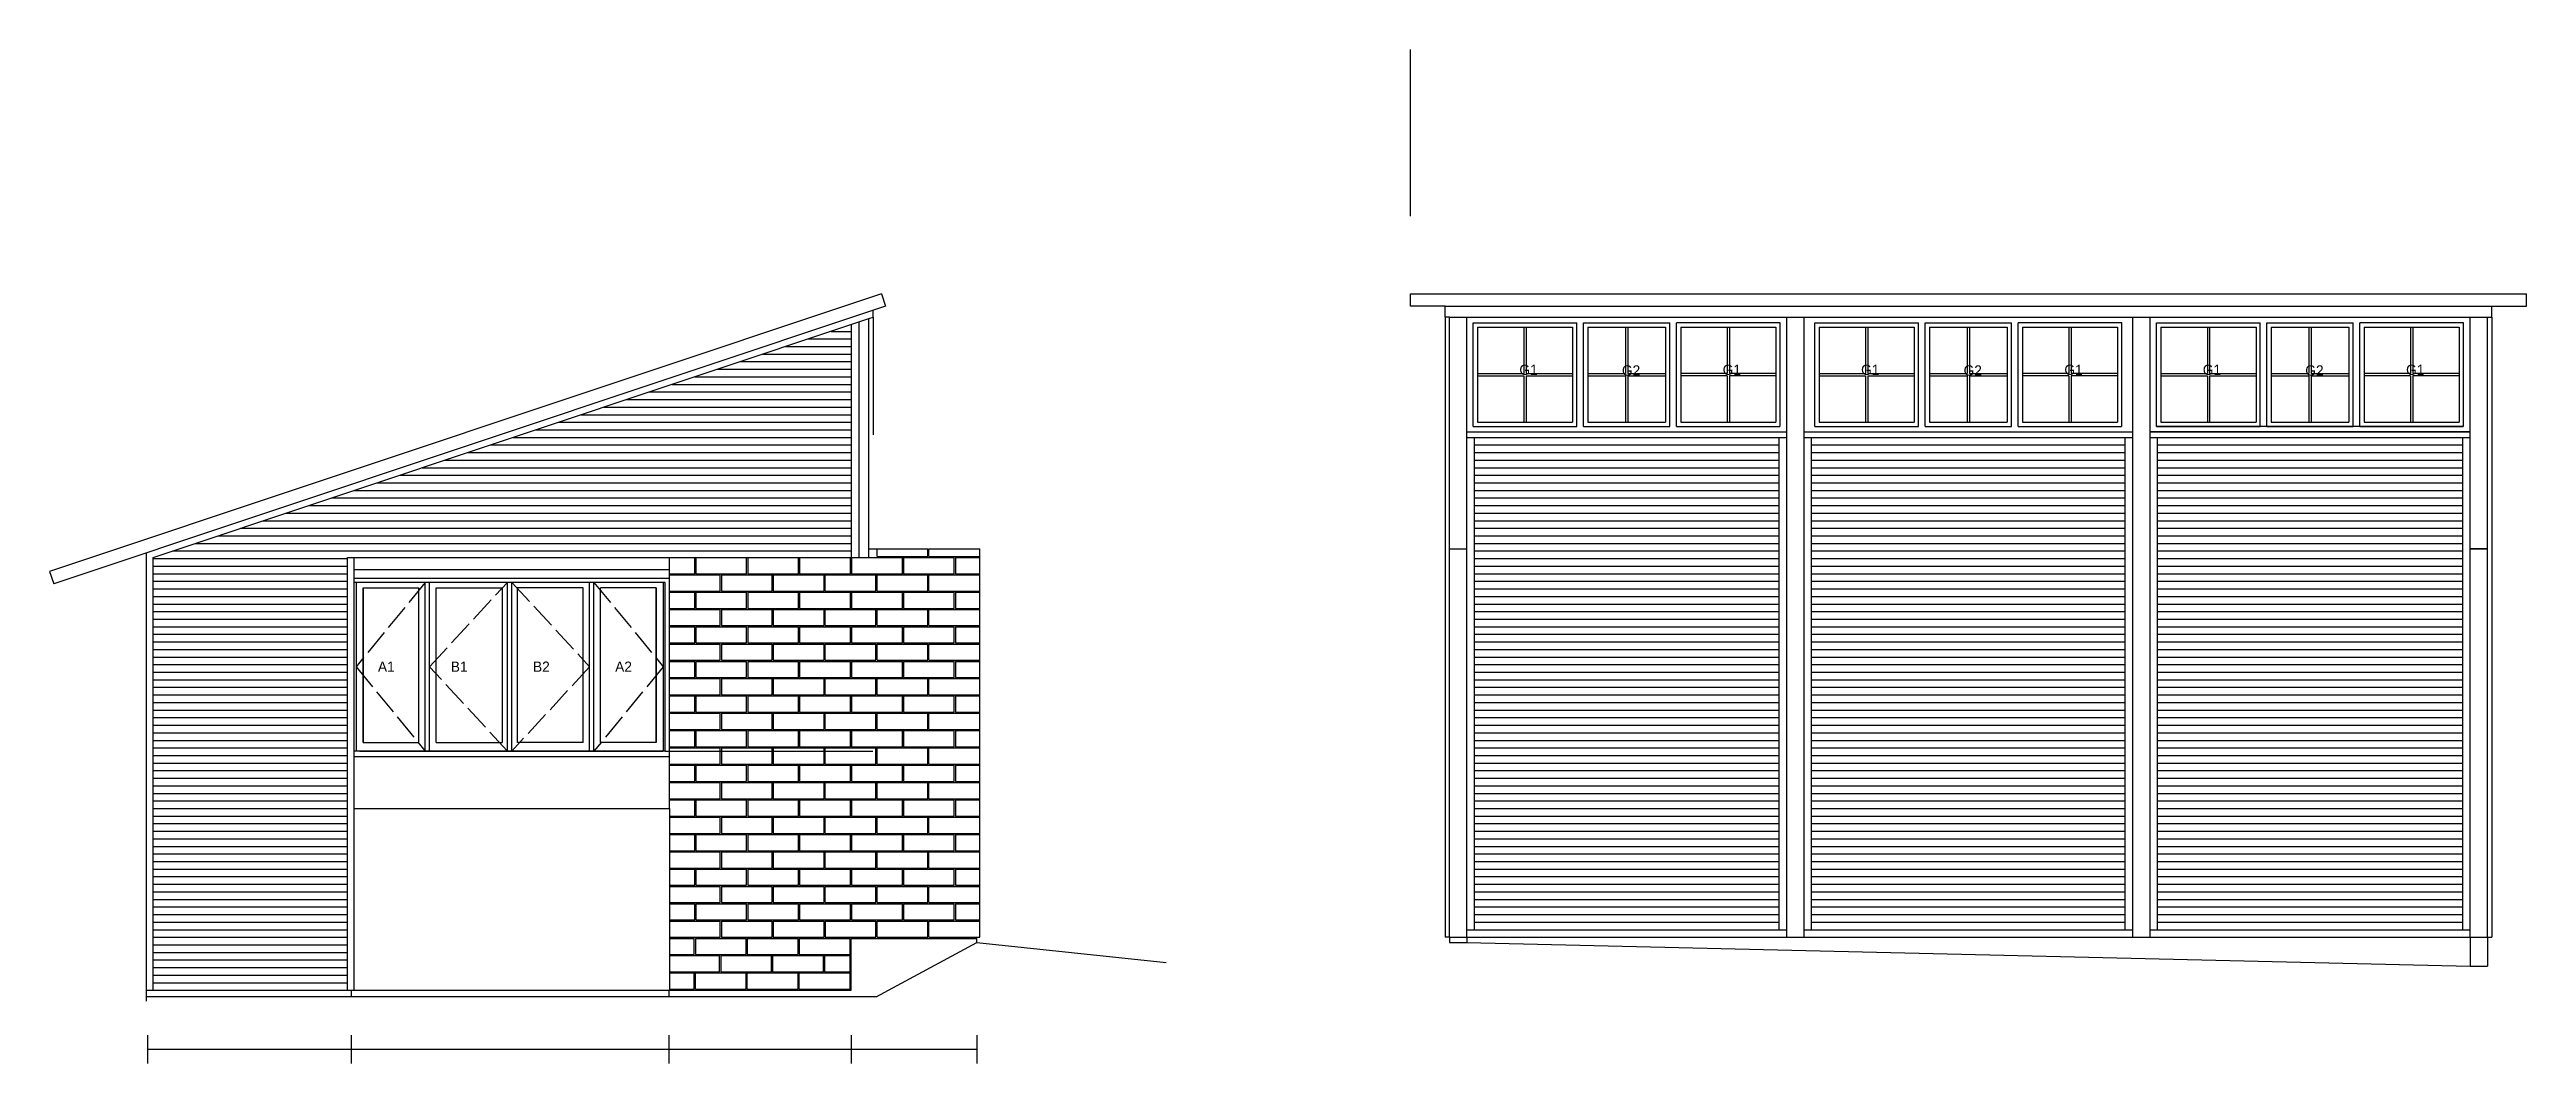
# Model space of a CAD drawing. Header units: inches. Extents: x 683 to 9370, y 1327 to 3956.
# Drawn here: x 2203 to 3348, y 1784 to 2252 of the extents above; entities that cross this region are included whole.
import ezdxf

# ---------------------------------------------------------------- set-up
doc = ezdxf.new("R2010")
doc.units = ezdxf.units.IN
doc.header["$MEASUREMENT"] = 0
doc.linetypes.add('ACAD_ISO02W100', pattern=[15, 12, -3])
for name, color, linetype in [('blocks', 251, 'Continuous'), ('const', 253, 'Continuous'), ('e1', 253, 'Continuous'), ('e2', 251, 'Continuous'), ('glassSwing', 172, 'ACAD_ISO02W100'), ('millwork', 40, 'Continuous'), ('walls', 7, 'Continuous')]:
    doc.layers.add(name, color=color, linetype=linetype)

msp = doc.modelspace()

# ---------------------------------------------------------------- texts
at = {"layer": 'const', "char_height": 4.74, "width": 1805.775, "attachment_point": 1}
for s, insert in [('G1', (2882.5, 2106.8)), ('G2', (2929.9, 2106.5)), ('G1', (2976.5, 2106.8)), ('G1', (3040.5, 2106.8)), ('G2', (3087.9, 2106.5)), ('G1', (3134.5, 2106.8)), ('G1', (3198.5, 2106.8)), ('G2', (3245.9, 2106.5)), ('G1', (3292.5, 2106.8)), ('A1', (2354.7, 1969.6)), ('B1', (2388.4, 1969.6)), ('B2', (2426.4, 1969.6)), ('A2', (2464.4, 1969.6))]:
    msp.add_mtext(s, dxfattribs=dict(at, insert=insert))

# ---------------------------------------------------------------- linework, layer by layer
at = {"layer": 'blocks'}
for p, q in [((2501.2, 2010.2), (2501.2, 2017.7)), ((2501.7, 2017.7), (2501.7, 2010.2)), ((2525.2, 2010.2), (2525.2, 2017.7)), ((2525.7, 2017.7), (2525.7, 2010.2)), ((2549.2, 2010.2), (2549.2, 2017.7)), ((2549.7, 2017.7), (2549.7, 2010.2)), ((2573.2, 2010.2), (2573.2, 2017.7)), ((2573.7, 2017.7), (2573.7, 2010.2)), ((2581.7, 2017.7), (2597.2, 2017.7)), ((2585.5, 2018.2), (2585.5, 2021.7)), ((2585.5, 2018.2), (2609, 2018.2)), ((2597.2, 2010.2), (2597.2, 2017.7)), ((2597.7, 2017.7), (2621.2, 2017.7)), ((2597.7, 2017.7), (2597.7, 2010.2)), ((2609, 2018.2), (2609, 2021.7)), ((2609.5, 2018.2), (2609.5, 2021.7)), ((2609.5, 2018.2), (2633, 2018.2)), ((2621.2, 2010.2), (2621.2, 2017.7)), ((2621.7, 2017.7), (2633, 2017.7)), ((2621.7, 2017.7), (2621.7, 2010.2)), ((2489.5, 2010.2), (2501.2, 2010.2)), ((2489.5, 2009.7), (2513, 2009.7)), ((2501.7, 2010.2), (2525.2, 2010.2)), ((2513, 2002.2), (2513, 2009.7)), ((2513.5, 2009.7), (2513.5, 2002.2)), ((2513.5, 2009.7), (2537, 2009.7)), ((2525.7, 2010.2), (2549.2, 2010.2)), ((2537, 2002.2), (2537, 2009.7)), ((2537.5, 2009.7), (2561, 2009.7)), ((2537.5, 2009.7), (2537.5, 2002.2)), ((2549.7, 2010.2), (2573.2, 2010.2)), ((2561, 2002.2), (2561, 2009.7)), ((2561.5, 2002.2), (2561.5, 2009.7)), ((2561.5, 2009.7), (2585, 2009.7)), ((2573.7, 2010.2), (2597.2, 2010.2)), ((2585, 2002.2), (2585, 2009.7)), ((2585.5, 2009.7), (2609, 2009.7)), ((2585.5, 2002.2), (2585.5, 2009.7)), ((2597.7, 2010.2), (2621.2, 2010.2)), ((2609, 2002.2), (2609, 2009.7)), ((2609.5, 2002.2), (2609.5, 2009.7)), ((2609.5, 2009.7), (2633, 2009.7)), ((2621.7, 2010.2), (2633, 2010.2)), ((2489.5, 2002.2), (2513, 2002.2)), ((2489.5, 2001.7), (2501.2, 2001.7)), ((2489.5, 1994.2), (2501.2, 1994.2)), ((2489.5, 1993.7), (2513, 1993.7)), ((2501.2, 1994.2), (2501.2, 2001.7)), ((2501.7, 2001.7), (2525.2, 2001.7)), ((2501.7, 2001.7), (2501.7, 1994.2)), ((2501.7, 1994.2), (2525.2, 1994.2)), ((2513, 1986.2), (2513, 1993.7)), ((2513.5, 2002.2), (2537, 2002.2)), ((2513.5, 1993.7), (2513.5, 1986.2)), ((2513.5, 1993.7), (2537, 1993.7)), ((2525.2, 1994.2), (2525.2, 2001.7)), ((2525.7, 2001.7), (2549.2, 2001.7)), ((2525.7, 2001.7), (2525.7, 1994.2)), ((2525.7, 1994.2), (2549.2, 1994.2)), ((2537, 1986.2), (2537, 1993.7)), ((2537.5, 2002.2), (2561, 2002.2)), ((2537.5, 1993.7), (2561, 1993.7)), ((2537.5, 1993.7), (2537.5, 1986.2)), ((2549.2, 1994.2), (2549.2, 2001.7)), ((2549.7, 2001.7), (2573.2, 2001.7)), ((2549.7, 2001.7), (2549.7, 1994.2)), ((2549.7, 1994.2), (2573.2, 1994.2)), ((2561, 1986.2), (2561, 1993.7)), ((2561.5, 2002.2), (2585, 2002.2)), ((2561.5, 1986.2), (2561.5, 1993.7)), ((2561.5, 1993.7), (2585, 1993.7)), ((2573.2, 1994.2), (2573.2, 2001.7)), ((2573.7, 2001.7), (2573.7, 1994.2)), ((2573.7, 2001.7), (2597.2, 2001.7)), ((2573.7, 1994.2), (2597.2, 1994.2)), ((2585, 1986.2), (2585, 1993.7)), ((2585.5, 2002.2), (2609, 2002.2)), ((2585.5, 1993.7), (2609, 1993.7)), ((2585.5, 1986.2), (2585.5, 1993.7)), ((2597.2, 1994.2), (2597.2, 2001.7)), ((2597.7, 2001.7), (2621.2, 2001.7)), ((2597.7, 2001.7), (2597.7, 1994.2)), ((2597.7, 1994.2), (2621.2, 1994.2)), ((2609, 1986.2), (2609, 1993.7)), ((2609.5, 2002.2), (2633, 2002.2)), ((2609.5, 1986.2), (2609.5, 1993.7)), ((2609.5, 1993.7), (2633, 1993.7)), ((2621.2, 1994.2), (2621.2, 2001.7)), ((2621.7, 2001.7), (2621.7, 1994.2)), ((2621.7, 2001.7), (2633, 2001.7)), ((2621.7, 1994.2), (2633, 1994.2)), ((2489.5, 1986.2), (2513, 1986.2)), ((2489.5, 1985.7), (2501.2, 1985.7)), ((2501.2, 1978.2), (2501.2, 1985.7)), ((2501.7, 1985.7), (2525.2, 1985.7)), ((2501.7, 1985.7), (2501.7, 1978.2)), ((2513.5, 1986.2), (2537, 1986.2)), ((2525.2, 1978.2), (2525.2, 1985.7)), ((2525.7, 1985.7), (2525.7, 1978.2)), ((2525.7, 1985.7), (2549.2, 1985.7)), ((2537.5, 1986.2), (2561, 1986.2)), ((2549.2, 1978.2), (2549.2, 1985.7)), ((2549.7, 1985.7), (2549.7, 1978.2)), ((2549.7, 1985.7), (2573.2, 1985.7)), ((2561.5, 1986.2), (2585, 1986.2)), ((2573.2, 1978.2), (2573.2, 1985.7)), ((2573.7, 1985.7), (2573.7, 1978.2)), ((2573.7, 1985.7), (2597.2, 1985.7)), ((2585.5, 1986.2), (2609, 1986.2)), ((2597.2, 1978.2), (2597.2, 1985.7)), ((2597.7, 1985.7), (2621.2, 1985.7)), ((2597.7, 1985.7), (2597.7, 1978.2)), ((2609.5, 1986.2), (2633, 1986.2)), ((2621.2, 1978.2), (2621.2, 1985.7)), ((2621.7, 1985.7), (2621.7, 1978.2)), ((2621.7, 1985.7), (2633, 1985.7)), ((2489.5, 1978.2), (2501.2, 1978.2)), ((2489.5, 1977.7), (2513, 1977.7)), ((2489.5, 1970.2), (2513, 1970.2)), ((2501.7, 1978.2), (2525.2, 1978.2)), ((2513, 1970.2), (2513, 1977.7)), ((2513.5, 1977.7), (2513.5, 1970.2)), ((2513.5, 1977.7), (2537, 1977.7)), ((2513.5, 1970.2), (2537, 1970.2)), ((2525.7, 1978.2), (2549.2, 1978.2)), ((2537, 1970.2), (2537, 1977.7)), ((2537.5, 1977.7), (2561, 1977.7)), ((2537.5, 1977.7), (2537.5, 1970.2)), ((2537.5, 1970.2), (2561, 1970.2)), ((2549.7, 1978.2), (2573.2, 1978.2)), ((2561, 1970.2), (2561, 1977.7)), ((2561.5, 1977.7), (2585, 1977.7)), ((2561.5, 1970.2), (2561.5, 1977.7)), ((2561.5, 1970.2), (2585, 1970.2)), ((2573.7, 1978.2), (2597.2, 1978.2)), ((2585, 1970.2), (2585, 1977.7)), ((2585.5, 1977.7), (2609, 1977.7)), ((2585.5, 1970.2), (2585.5, 1977.7)), ((2585.5, 1970.2), (2609, 1970.2)), ((2597.7, 1978.2), (2621.2, 1978.2)), ((2609, 1970.2), (2609, 1977.7)), ((2609.5, 1970.2), (2609.5, 1977.7)), ((2609.5, 1977.7), (2633, 1977.7)), ((2609.5, 1970.2), (2633, 1970.2)), ((2621.7, 1978.2), (2633, 1978.2)), ((2489.5, 1969.7), (2501.2, 1969.7)), ((2489.5, 1962.2), (2501.2, 1962.2)), ((2489.5, 1961.7), (2513, 1961.7)), ((2501.2, 1962.2), (2501.2, 1969.7)), ((2501.7, 1969.7), (2525.2, 1969.7)), ((2501.7, 1969.7), (2501.7, 1962.2)), ((2501.7, 1962.2), (2525.2, 1962.2)), ((2513, 1954.2), (2513, 1961.7)), ((2513.5, 1961.7), (2513.5, 1954.2)), ((2513.5, 1961.7), (2537, 1961.7)), ((2525.2, 1962.2), (2525.2, 1969.7)), ((2525.7, 1969.7), (2525.7, 1962.2)), ((2525.7, 1969.7), (2549.2, 1969.7)), ((2525.7, 1962.2), (2549.2, 1962.2)), ((2537, 1954.2), (2537, 1961.7)), ((2537.5, 1961.7), (2561, 1961.7)), ((2537.5, 1961.7), (2537.5, 1954.2)), ((2549.2, 1962.2), (2549.2, 1969.7)), ((2549.7, 1969.7), (2573.2, 1969.7)), ((2549.7, 1969.7), (2549.7, 1962.2)), ((2549.7, 1962.2), (2573.2, 1962.2)), ((2561, 1954.2), (2561, 1961.7)), ((2561.5, 1954.2), (2561.5, 1961.7)), ((2561.5, 1961.7), (2585, 1961.7)), ((2573.2, 1962.2), (2573.2, 1969.7)), ((2573.7, 1969.7), (2573.7, 1962.2)), ((2573.7, 1969.7), (2597.2, 1969.7)), ((2573.7, 1962.2), (2597.2, 1962.2)), ((2585, 1954.2), (2585, 1961.7)), ((2585.5, 1961.7), (2609, 1961.7)), ((2585.5, 1954.2), (2585.5, 1961.7)), ((2597.2, 1962.2), (2597.2, 1969.7)), ((2597.7, 1969.7), (2621.2, 1969.7)), ((2597.7, 1969.7), (2597.7, 1962.2)), ((2597.7, 1962.2), (2621.2, 1962.2)), ((2609, 1954.2), (2609, 1961.7)), ((2609.5, 1954.2), (2609.5, 1961.7)), ((2609.5, 1961.7), (2633, 1961.7)), ((2621.2, 1962.2), (2621.2, 1969.7)), ((2621.7, 1969.7), (2621.7, 1962.2)), ((2621.7, 1969.7), (2633, 1969.7)), ((2621.7, 1962.2), (2633, 1962.2)), ((2489.5, 1954.2), (2513, 1954.2)), ((2489.5, 1953.7), (2501.2, 1953.7)), ((2501.2, 1946.2), (2501.2, 1953.7)), ((2501.7, 1953.7), (2525.2, 1953.7)), ((2501.7, 1953.7), (2501.7, 1946.2)), ((2513.5, 1954.2), (2537, 1954.2)), ((2525.2, 1946.2), (2525.2, 1953.7)), ((2525.7, 1953.7), (2549.2, 1953.7)), ((2525.7, 1953.7), (2525.7, 1946.2)), ((2537.5, 1954.2), (2561, 1954.2)), ((2549.2, 1946.2), (2549.2, 1953.7)), ((2549.7, 1953.7), (2573.2, 1953.7)), ((2549.7, 1953.7), (2549.7, 1946.2)), ((2561.5, 1954.2), (2585, 1954.2)), ((2573.2, 1946.2), (2573.2, 1953.7)), ((2573.7, 1953.7), (2573.7, 1946.2)), ((2573.7, 1953.7), (2597.2, 1953.7)), ((2585.5, 1954.2), (2609, 1954.2)), ((2597.2, 1946.2), (2597.2, 1953.7)), ((2597.7, 1953.7), (2621.2, 1953.7)), ((2597.7, 1953.7), (2597.7, 1946.2)), ((2609.5, 1954.2), (2633, 1954.2)), ((2621.2, 1946.2), (2621.2, 1953.7)), ((2621.7, 1953.7), (2621.7, 1946.2)), ((2621.7, 1953.7), (2633, 1953.7)), ((2489.5, 1946.2), (2501.2, 1946.2)), ((2489.5, 1945.7), (2513, 1945.7)), ((2489.5, 1938.2), (2513, 1938.2)), ((2489.5, 1937.7), (2501.2, 1937.7)), ((2501.2, 1930.2), (2501.2, 1937.7)), ((2501.7, 1946.2), (2525.2, 1946.2)), ((2501.7, 1937.7), (2525.2, 1937.7)), ((2501.7, 1937.7), (2501.7, 1930.2)), ((2513, 1938.2), (2513, 1945.7)), ((2513.5, 1945.7), (2537, 1945.7)), ((2513.5, 1945.7), (2513.5, 1938.2)), ((2513.5, 1938.2), (2537, 1938.2)), ((2525.2, 1930.2), (2525.2, 1937.7)), ((2525.7, 1946.2), (2549.2, 1946.2)), ((2525.7, 1937.7), (2525.7, 1930.2)), ((2525.7, 1937.7), (2549.2, 1937.7)), ((2537, 1938.2), (2537, 1945.7)), ((2537.5, 1945.7), (2561, 1945.7)), ((2537.5, 1945.7), (2537.5, 1938.2)), ((2537.5, 1938.2), (2561, 1938.2)), ((2549.2, 1930.2), (2549.2, 1937.7)), ((2549.7, 1946.2), (2573.2, 1946.2)), ((2549.7, 1937.7), (2573.2, 1937.7)), ((2549.7, 1937.7), (2549.7, 1930.2)), ((2561, 1938.2), (2561, 1945.7)), ((2561.5, 1945.7), (2585, 1945.7)), ((2561.5, 1938.2), (2561.5, 1945.7)), ((2561.5, 1938.2), (2585, 1938.2)), ((2573.2, 1930.2), (2573.2, 1937.7)), ((2573.7, 1946.2), (2597.2, 1946.2)), ((2573.7, 1937.7), (2573.7, 1930.2)), ((2573.7, 1937.7), (2597.2, 1937.7)), ((2585, 1938.2), (2585, 1945.7)), ((2585.5, 1945.7), (2609, 1945.7)), ((2585.5, 1938.2), (2585.5, 1945.7)), ((2585.5, 1938.2), (2609, 1938.2)), ((2597.2, 1930.2), (2597.2, 1937.7)), ((2597.7, 1946.2), (2621.2, 1946.2)), ((2597.7, 1937.7), (2621.2, 1937.7)), ((2597.7, 1937.7), (2597.7, 1930.2)), ((2609, 1938.2), (2609, 1945.7)), ((2609.5, 1938.2), (2609.5, 1945.7)), ((2609.5, 1945.7), (2633, 1945.7)), ((2609.5, 1938.2), (2633, 1938.2)), ((2621.2, 1930.2), (2621.2, 1937.7)), ((2621.7, 1946.2), (2633, 1946.2)), ((2621.7, 1937.7), (2621.7, 1930.2)), ((2621.7, 1937.7), (2633, 1937.7)), ((2489.5, 1930.2), (2501.2, 1930.2)), ((2489.5, 1929.7), (2513, 1929.7)), ((2501.7, 1930.2), (2525.2, 1930.2)), ((2513, 1922.2), (2513, 1929.7)), ((2513.5, 1929.7), (2513.5, 1922.2)), ((2513.5, 1929.7), (2537, 1929.7)), ((2525.7, 1930.2), (2549.2, 1930.2)), ((2537, 1922.2), (2537, 1929.7)), ((2537.5, 1929.7), (2561, 1929.7)), ((2537.5, 1929.7), (2537.5, 1922.2)), ((2549.7, 1930.2), (2573.2, 1930.2)), ((2561, 1922.2), (2561, 1929.7)), ((2561.5, 1922.2), (2561.5, 1929.7)), ((2561.5, 1929.7), (2585, 1929.7)), ((2573.7, 1930.2), (2597.2, 1930.2)), ((2585, 1922.2), (2585, 1929.7)), ((2585.5, 1929.7), (2609, 1929.7)), ((2585.5, 1922.2), (2585.5, 1929.7)), ((2597.7, 1930.2), (2621.2, 1930.2)), ((2609, 1922.2), (2609, 1929.7)), ((2609.5, 1922.2), (2609.5, 1929.7)), ((2609.5, 1929.7), (2633, 1929.7)), ((2621.7, 1930.2), (2633, 1930.2)), ((2489.5, 1922.2), (2513, 1922.2)), ((2489.5, 1921.7), (2501.2, 1921.7)), ((2489.5, 1914.2), (2501.2, 1914.2)), ((2489.5, 1913.7), (2513, 1913.7)), ((2501.2, 1914.2), (2501.2, 1921.7)), ((2501.7, 1921.7), (2525.2, 1921.7)), ((2501.7, 1921.7), (2501.7, 1914.2)), ((2501.7, 1914.2), (2525.2, 1914.2)), ((2513, 1906.2), (2513, 1913.7)), ((2513.5, 1922.2), (2537, 1922.2)), ((2513.5, 1913.7), (2513.5, 1906.2)), ((2513.5, 1913.7), (2537, 1913.7)), ((2525.2, 1914.2), (2525.2, 1921.7)), ((2525.7, 1921.7), (2525.7, 1914.2)), ((2525.7, 1921.7), (2549.2, 1921.7)), ((2525.7, 1914.2), (2549.2, 1914.2)), ((2537, 1906.2), (2537, 1913.7)), ((2537.5, 1922.2), (2561, 1922.2)), ((2537.5, 1913.7), (2537.5, 1906.2)), ((2537.5, 1913.7), (2561, 1913.7)), ((2549.2, 1914.2), (2549.2, 1921.7)), ((2549.7, 1921.7), (2573.2, 1921.7)), ((2549.7, 1921.7), (2549.7, 1914.2)), ((2549.7, 1914.2), (2573.2, 1914.2)), ((2561, 1906.2), (2561, 1913.7)), ((2561.5, 1922.2), (2585, 1922.2)), ((2561.5, 1906.2), (2561.5, 1913.7)), ((2561.5, 1913.7), (2585, 1913.7)), ((2573.2, 1914.2), (2573.2, 1921.7)), ((2573.7, 1921.7), (2573.7, 1914.2)), ((2573.7, 1921.7), (2597.2, 1921.7)), ((2573.7, 1914.2), (2597.2, 1914.2)), ((2585, 1906.2), (2585, 1913.7)), ((2585.5, 1922.2), (2609, 1922.2)), ((2585.5, 1913.7), (2609, 1913.7)), ((2585.5, 1906.2), (2585.5, 1913.7)), ((2597.2, 1914.2), (2597.2, 1921.7)), ((2597.7, 1921.7), (2621.2, 1921.7)), ((2597.7, 1921.7), (2597.7, 1914.2)), ((2597.7, 1914.2), (2621.2, 1914.2)), ((2609, 1906.2), (2609, 1913.7)), ((2609.5, 1922.2), (2633, 1922.2)), ((2609.5, 1906.2), (2609.5, 1913.7)), ((2609.5, 1913.7), (2633, 1913.7)), ((2621.2, 1914.2), (2621.2, 1921.7)), ((2621.7, 1921.7), (2621.7, 1914.2)), ((2621.7, 1921.7), (2633, 1921.7)), ((2621.7, 1914.2), (2633, 1914.2)), ((2489.5, 1906.2), (2513, 1906.2)), ((2489.5, 1905.7), (2501.2, 1905.7)), ((2501.2, 1898.2), (2501.2, 1905.7)), ((2501.7, 1905.7), (2525.2, 1905.7)), ((2501.7, 1905.7), (2501.7, 1898.2)), ((2513.5, 1906.2), (2537, 1906.2)), ((2525.2, 1898.2), (2525.2, 1905.7)), ((2525.7, 1905.7), (2525.7, 1898.2)), ((2525.7, 1905.7), (2549.2, 1905.7)), ((2537.5, 1906.2), (2561, 1906.2)), ((2549.2, 1898.2), (2549.2, 1905.7)), ((2549.7, 1905.7), (2573.2, 1905.7)), ((2549.7, 1905.7), (2549.7, 1898.2)), ((2561.5, 1906.2), (2585, 1906.2)), ((2573.2, 1898.2), (2573.2, 1905.7)), ((2573.7, 1905.7), (2573.7, 1898.2)), ((2573.7, 1905.7), (2597.2, 1905.7)), ((2585.5, 1906.2), (2609, 1906.2)), ((2597.2, 1898.2), (2597.2, 1905.7)), ((2597.7, 1905.7), (2621.2, 1905.7)), ((2597.7, 1905.7), (2597.7, 1898.2)), ((2609.5, 1906.2), (2633, 1906.2)), ((2621.2, 1898.2), (2621.2, 1905.7)), ((2621.7, 1905.7), (2621.7, 1898.2)), ((2621.7, 1905.7), (2633, 1905.7)), ((2489.5, 1898.2), (2501.2, 1898.2)), ((2489.5, 1897.7), (2513, 1897.7)), ((2489.5, 1890.2), (2513, 1890.2)), ((2501.7, 1898.2), (2525.2, 1898.2)), ((2513, 1890.2), (2513, 1897.7)), ((2513.5, 1897.7), (2513.5, 1890.2)), ((2513.5, 1897.7), (2537, 1897.7)), ((2513.5, 1890.2), (2537, 1890.2)), ((2525.7, 1898.2), (2549.2, 1898.2)), ((2537, 1890.2), (2537, 1897.7)), ((2537.5, 1897.7), (2561, 1897.7)), ((2537.5, 1897.7), (2537.5, 1890.2)), ((2537.5, 1890.2), (2561, 1890.2)), ((2549.7, 1898.2), (2573.2, 1898.2)), ((2561, 1890.2), (2561, 1897.7)), ((2561.5, 1890.2), (2561.5, 1897.7)), ((2561.5, 1897.7), (2585, 1897.7)), ((2561.5, 1890.2), (2585, 1890.2)), ((2573.7, 1898.2), (2597.2, 1898.2)), ((2585, 1890.2), (2585, 1897.7)), ((2585.5, 1897.7), (2609, 1897.7)), ((2585.5, 1890.2), (2585.5, 1897.7)), ((2585.5, 1890.2), (2609, 1890.2)), ((2597.7, 1898.2), (2621.2, 1898.2)), ((2609, 1890.2), (2609, 1897.7)), ((2609.5, 1890.2), (2609.5, 1897.7)), ((2609.5, 1897.7), (2633, 1897.7)), ((2609.5, 1890.2), (2633, 1890.2)), ((2621.7, 1898.2), (2633, 1898.2)), ((2489.5, 1889.7), (2501.2, 1889.7)), ((2489.5, 1882.2), (2501.2, 1882.2)), ((2489.5, 1881.7), (2513, 1881.7)), ((2501.2, 1882.2), (2501.2, 1889.7)), ((2501.7, 1889.7), (2525.2, 1889.7)), ((2501.7, 1889.7), (2501.7, 1882.2)), ((2501.7, 1882.2), (2525.2, 1882.2)), ((2513, 1874.2), (2513, 1881.7)), ((2513.5, 1881.7), (2513.5, 1874.2)), ((2513.5, 1881.7), (2537, 1881.7)), ((2525.2, 1882.2), (2525.2, 1889.7)), ((2525.7, 1889.7), (2525.7, 1882.2)), ((2525.7, 1889.7), (2549.2, 1889.7)), ((2525.7, 1882.2), (2549.2, 1882.2)), ((2537, 1874.2), (2537, 1881.7)), ((2537.5, 1881.7), (2561, 1881.7)), ((2537.5, 1881.7), (2537.5, 1874.2)), ((2549.2, 1882.2), (2549.2, 1889.7)), ((2549.7, 1889.7), (2573.2, 1889.7)), ((2549.7, 1889.7), (2549.7, 1882.2)), ((2549.7, 1882.2), (2573.2, 1882.2)), ((2561, 1874.2), (2561, 1881.7)), ((2561.5, 1874.2), (2561.5, 1881.7)), ((2561.5, 1881.7), (2585, 1881.7)), ((2573.2, 1882.2), (2573.2, 1889.7)), ((2573.7, 1889.7), (2573.7, 1882.2)), ((2573.7, 1889.7), (2597.2, 1889.7)), ((2573.7, 1882.2), (2597.2, 1882.2)), ((2585, 1874.2), (2585, 1881.7)), ((2585.5, 1881.7), (2609, 1881.7)), ((2585.5, 1874.2), (2585.5, 1881.7)), ((2597.2, 1882.2), (2597.2, 1889.7)), ((2597.7, 1889.7), (2621.2, 1889.7)), ((2597.7, 1889.7), (2597.7, 1882.2)), ((2597.7, 1882.2), (2621.2, 1882.2)), ((2609, 1874.2), (2609, 1881.7)), ((2609.5, 1874.2), (2609.5, 1881.7)), ((2609.5, 1881.7), (2633, 1881.7)), ((2621.2, 1882.2), (2621.2, 1889.7)), ((2621.7, 1889.7), (2621.7, 1882.2)), ((2621.7, 1889.7), (2633, 1889.7)), ((2621.7, 1882.2), (2633, 1882.2)), ((2489.5, 1874.2), (2513, 1874.2)), ((2489.5, 1873.7), (2501.2, 1873.7)), ((2501.2, 1866.2), (2501.2, 1873.7)), ((2501.7, 1873.7), (2525.2, 1873.7)), ((2501.7, 1873.7), (2501.7, 1866.2)), ((2513.5, 1874.2), (2537, 1874.2)), ((2525.2, 1866.2), (2525.2, 1873.7)), ((2525.7, 1873.7), (2525.7, 1866.2)), ((2525.7, 1873.7), (2549.2, 1873.7)), ((2537.5, 1874.2), (2561, 1874.2)), ((2549.2, 1866.2), (2549.2, 1873.7)), ((2549.7, 1873.7), (2573.2, 1873.7)), ((2549.7, 1873.7), (2549.7, 1866.2)), ((2561.5, 1874.2), (2585, 1874.2)), ((2573.2, 1866.2), (2573.2, 1873.7)), ((2573.7, 1873.7), (2573.7, 1866.2)), ((2573.7, 1873.7), (2597.2, 1873.7)), ((2585.5, 1874.2), (2609, 1874.2)), ((2597.2, 1866.2), (2597.2, 1873.7)), ((2597.7, 1873.7), (2621.2, 1873.7)), ((2597.7, 1873.7), (2597.7, 1866.2)), ((2609.5, 1874.2), (2633, 1874.2)), ((2621.2, 1866.2), (2621.2, 1873.7)), ((2621.7, 1873.7), (2621.7, 1866.2)), ((2621.7, 1873.7), (2633, 1873.7)), ((2489.5, 1866.2), (2501.2, 1866.2)), ((2489.5, 1865.7), (2513, 1865.7)), ((2489.5, 1858.2), (2513, 1858.2)), ((2489.5, 1857.7), (2501.2, 1857.7)), ((2501.2, 1850.2), (2501.2, 1857.7)), ((2501.7, 1866.2), (2525.2, 1866.2)), ((2501.7, 1857.7), (2525.2, 1857.7)), ((2501.7, 1857.7), (2501.7, 1850.2)), ((2513, 1858.2), (2513, 1865.7)), ((2513.5, 1865.7), (2537, 1865.7)), ((2513.5, 1865.7), (2513.5, 1858.2)), ((2513.5, 1858.2), (2537, 1858.2)), ((2525.2, 1850.2), (2525.2, 1857.7)), ((2525.7, 1866.2), (2549.2, 1866.2)), ((2525.7, 1857.7), (2549.2, 1857.7)), ((2525.7, 1857.7), (2525.7, 1850.2)), ((2537, 1858.2), (2537, 1865.7)), ((2537.5, 1865.7), (2561, 1865.7)), ((2537.5, 1865.7), (2537.5, 1858.2)), ((2537.5, 1858.2), (2561, 1858.2)), ((2549.2, 1850.2), (2549.2, 1857.7)), ((2549.7, 1866.2), (2573.2, 1866.2)), ((2549.7, 1857.7), (2573.2, 1857.7)), ((2549.7, 1857.7), (2549.7, 1850.2)), ((2561, 1858.2), (2561, 1865.7)), ((2561.5, 1865.7), (2585, 1865.7)), ((2561.5, 1858.2), (2561.5, 1865.7)), ((2561.5, 1858.2), (2585, 1858.2)), ((2573.2, 1850.2), (2573.2, 1857.7)), ((2573.7, 1866.2), (2597.2, 1866.2)), ((2573.7, 1857.7), (2573.7, 1850.2)), ((2573.7, 1857.7), (2597.2, 1857.7)), ((2585, 1858.2), (2585, 1865.7)), ((2585.5, 1865.7), (2609, 1865.7)), ((2585.5, 1858.2), (2585.5, 1865.7)), ((2585.5, 1858.2), (2609, 1858.2)), ((2597.2, 1850.2), (2597.2, 1857.7)), ((2597.7, 1866.2), (2621.2, 1866.2)), ((2597.7, 1857.7), (2621.2, 1857.7)), ((2597.7, 1857.7), (2597.7, 1850.2)), ((2609, 1858.2), (2609, 1865.7)), ((2609.5, 1858.2), (2609.5, 1865.7)), ((2609.5, 1865.7), (2633, 1865.7)), ((2609.5, 1858.2), (2633, 1858.2)), ((2621.2, 1850.2), (2621.2, 1857.7)), ((2621.7, 1866.2), (2633, 1866.2)), ((2621.7, 1857.7), (2621.7, 1850.2)), ((2621.7, 1857.7), (2633, 1857.7)), ((2489.5, 1850.2), (2501.2, 1850.2)), ((2489.5, 1849.7), (2513, 1849.7)), ((2501.7, 1850.2), (2525.2, 1850.2)), ((2513, 1842.2), (2513, 1849.7)), ((2513.5, 1849.7), (2513.5, 1842.2)), ((2513.5, 1849.7), (2537, 1849.7)), ((2525.7, 1850.2), (2549.2, 1850.2)), ((2537, 1842.2), (2537, 1849.7)), ((2537.5, 1849.7), (2561, 1849.7)), ((2537.5, 1849.7), (2537.5, 1842.2)), ((2549.7, 1850.2), (2573.2, 1850.2)), ((2561, 1842.2), (2561, 1849.7)), ((2561.5, 1849.7), (2585, 1849.7)), ((2561.5, 1849.7), (2561.5, 1842.2)), ((2573.7, 1850.2), (2597.2, 1850.2)), ((2585, 1842.2), (2585, 1849.7)), ((2585.5, 1849.7), (2609, 1849.7)), ((2585.5, 1842.2), (2585.5, 1849.7)), ((2597.7, 1850.2), (2621.2, 1850.2)), ((2609, 1842.2), (2609, 1849.7)), ((2609.5, 1849.7), (2633, 1849.7)), ((2609.5, 1842.2), (2609.5, 1849.7)), ((2621.7, 1850.2), (2633, 1850.2)), ((2489.5, 1842.2), (2513, 1842.2)), ((2489.5, 1841.7), (2501, 1841.7)), ((2489.5, 1834.2), (2501, 1834.2)), ((2489.5, 1833.7), (2512.7, 1833.7)), ((2501, 1834.2), (2501, 1841.7)), ((2501.5, 1841.7), (2525, 1841.7)), ((2501.5, 1841.7), (2501.5, 1834.2)), ((2501.5, 1834.2), (2525, 1834.2)), ((2512.7, 1826.2), (2512.7, 1833.7)), ((2513.2, 1833.7), (2513.2, 1826.2)), ((2513.2, 1833.7), (2536.7, 1833.7)), ((2513.5, 1842.2), (2537, 1842.2)), ((2525, 1834.2), (2525, 1841.7)), ((2525.5, 1841.7), (2549, 1841.7)), ((2525.5, 1841.7), (2525.5, 1834.2)), ((2525.5, 1834.2), (2549, 1834.2)), ((2536.7, 1826.2), (2536.7, 1833.7)), ((2537.2, 1833.7), (2537.2, 1826.2)), ((2537.2, 1833.7), (2560.7, 1833.7)), ((2537.5, 1842.2), (2561, 1842.2)), ((2549, 1834.2), (2549, 1841.7)), ((2549.5, 1841.7), (2573, 1841.7)), ((2549.5, 1841.7), (2549.5, 1834.2)), ((2549.5, 1834.2), (2573, 1834.2)), ((2560.7, 1826.2), (2560.7, 1833.7)), ((2561.2, 1833.7), (2561.2, 1826.2)), ((2561.2, 1833.7), (2573, 1833.7)), ((2561.5, 1842.2), (2585, 1842.2)), ((2573, 1834.2), (2573, 1841.7)), ((2573, 1826.2), (2573, 1833.7)), ((2585.5, 1842.2), (2609, 1842.2)), ((2609.5, 1842.2), (2633, 1842.2)), ((2489.5, 1826.2), (2512.7, 1826.2)), ((2489.5, 1825.7), (2501, 1825.7)), ((2501, 1818.2), (2501, 1825.7)), ((2501.5, 1825.7), (2525, 1825.7)), ((2501.5, 1818.2), (2501.5, 1825.7)), ((2513.2, 1826.2), (2536.7, 1826.2)), ((2525, 1818.2), (2525, 1825.7)), ((2525.5, 1818.2), (2525.5, 1825.7)), ((2525.5, 1825.7), (2549, 1825.7)), ((2537.2, 1826.2), (2560.7, 1826.2)), ((2549, 1818.2), (2549, 1825.7)), ((2549.5, 1825.7), (2573, 1825.7)), ((2549.5, 1818.2), (2549.5, 1825.7)), ((2561.2, 1826.2), (2573, 1826.2)), ((2573, 1818.2), (2573, 1825.7)), ((2489.5, 1818.2), (2501, 1818.2)), ((2501.5, 1818.2), (2525, 1818.2)), ((2525.5, 1818.2), (2549, 1818.2)), ((2549.5, 1818.2), (2573, 1818.2))]:
    msp.add_line(p, q, dxfattribs=at)
at = {"layer": 'e1'}
for p, q in [((2848.2, 2133.8), (3332.2, 2133.8)), ((2858.2, 2021.7), (2858.2, 2128.7)), ((3006.1, 1842.2), (3006.1, 2128.7)), ((3014.1, 1842.2), (3014.1, 2128.7)), ((3166.1, 1842.2), (3166.1, 2128.7)), ((3174.1, 1842.2), (3174.1, 2128.7)), ((3322.2, 2021.7), (3322.2, 2128.7)), ((2858.2, 2073.2), (3006.1, 2073.2)), ((3014.1, 2073.2), (3166.1, 2073.2)), ((3174.1, 2073.2), (3322.2, 2073.2)), ((2489.5, 1901.7), (2489.5, 2017.7)), ((2343.9, 1925.7), (2489.5, 1925.7)), ((2858.2, 1845.7), (3006.1, 1845.7)), ((3014.1, 1845.7), (3166.1, 1845.7)), ((3174.1, 1845.7), (3322.2, 1845.7)), ((2858.2, 1842.2), (3322.2, 1842.2))]:
    msp.add_line(p, q, dxfattribs=at)
at = {"layer": 'e2'}
for p, q in [((2250.7, 2017.7), (2581.7, 2128.1)), ((2564.2, 2122.2), (2573.7, 2122.2)), ((2573.7, 2017.7), (2573.7, 2125.4)), ((2577.2, 2017.7), (2577.2, 2126.6)), ((2583.7, 2128.7), (2583.7, 2074.4)), ((2848.2, 2128.7), (2848.2, 1842.2)), ((2850.2, 2128.7), (3330.2, 2128.7)), ((2861.1, 2078.2), (2861.1, 2126.2)), ((2861.1, 2126.2), (2909.1, 2126.2)), ((2863.1, 2124.2), (2907.1, 2124.2)), ((2863.1, 2124.2), (2863.1, 2080.2)), ((2884.6, 2124.2), (2884.6, 2102.7)), ((2885.6, 2124.2), (2885.6, 2102.7)), ((2907.1, 2124.2), (2907.1, 2080.2)), ((2909.1, 2078.2), (2909.1, 2126.2)), ((2912.1, 2126.2), (2952.1, 2126.2)), ((2912.1, 2078.2), (2912.1, 2126.2)), ((2914.1, 2124.2), (2914.1, 2080.2)), ((2914.1, 2124.2), (2950.1, 2124.2)), ((2931.6, 2124.2), (2931.6, 2102.7)), ((2932.6, 2124.2), (2932.6, 2102.7)), ((2950.1, 2124.2), (2950.1, 2080.2)), ((2952.1, 2078.2), (2952.1, 2126.2)), ((3003.1, 2126.2), (2955.1, 2126.2)), ((2955.1, 2078.2), (2955.1, 2126.2)), ((2957.1, 2124.2), (2957.1, 2080.2)), ((2957.1, 2124.2), (3001.1, 2124.2)), ((2978.6, 2124.2), (2978.6, 2102.7)), ((2979.6, 2124.2), (2979.6, 2102.7)), ((3001.1, 2124.2), (3001.1, 2080.2)), ((3003.1, 2078.2), (3003.1, 2126.2)), ((3019.1, 2078.2), (3019.1, 2126.2)), ((3019.1, 2126.2), (3067.1, 2126.2)), ((3021.1, 2124.2), (3065.1, 2124.2)), ((3021.1, 2124.2), (3021.1, 2080.2)), ((3042.6, 2124.2), (3042.6, 2102.7)), ((3043.6, 2124.2), (3043.6, 2102.7)), ((3065.1, 2124.2), (3065.1, 2080.2)), ((3067.1, 2078.2), (3067.1, 2126.2)), ((3070.1, 2126.2), (3110.1, 2126.2)), ((3070.1, 2078.2), (3070.1, 2126.2)), ((3072.1, 2124.2), (3108.1, 2124.2)), ((3072.1, 2124.2), (3072.1, 2080.2)), ((3089.6, 2124.2), (3089.6, 2102.7)), ((3090.6, 2124.2), (3090.6, 2102.7)), ((3108.1, 2124.2), (3108.1, 2080.2)), ((3110.1, 2078.2), (3110.1, 2126.2)), ((3161.1, 2126.2), (3113.1, 2126.2)), ((3113.1, 2078.2), (3113.1, 2126.2)), ((3115.1, 2124.2), (3159.1, 2124.2)), ((3115.1, 2124.2), (3115.1, 2080.2)), ((3136.6, 2124.2), (3136.6, 2102.7)), ((3137.6, 2124.2), (3137.6, 2102.7)), ((3159.1, 2124.2), (3159.1, 2080.2)), ((3161.1, 2078.2), (3161.1, 2126.2)), ((3177.1, 2078.2), (3177.1, 2126.2)), ((3177.1, 2126.2), (3225.1, 2126.2)), ((3179.1, 2124.2), (3223.1, 2124.2)), ((3179.1, 2124.2), (3179.1, 2080.2)), ((3200.6, 2124.2), (3200.6, 2102.7)), ((3201.6, 2124.2), (3201.6, 2102.7)), ((3223.1, 2124.2), (3223.1, 2080.2)), ((3225.1, 2078.2), (3225.1, 2126.2)), ((3228.1, 2126.2), (3268.1, 2126.2)), ((3228.1, 2078.2), (3228.1, 2126.2)), ((3230.1, 2124.2), (3266.1, 2124.2)), ((3230.1, 2124.2), (3230.1, 2080.2)), ((3247.6, 2124.2), (3247.6, 2102.7)), ((3248.6, 2124.2), (3248.6, 2102.7)), ((3266.1, 2124.2), (3266.1, 2080.2)), ((3268.1, 2078.2), (3268.1, 2126.2)), ((3319.1, 2126.2), (3271.1, 2126.2)), ((3271.1, 2078.2), (3271.1, 2126.2)), ((3273.1, 2124.2), (3317.1, 2124.2)), ((3273.1, 2124.2), (3273.1, 2080.2)), ((3294.6, 2124.2), (3294.6, 2102.7)), ((3295.6, 2124.2), (3295.6, 2102.7)), ((3317.1, 2124.2), (3317.1, 2080.2)), ((3319.1, 2078.2), (3319.1, 2126.2)), ((3332.2, 2128.7), (3332.2, 1842.2)), ((2522.2, 2108.2), (2573.7, 2108.2)), ((2532.7, 2111.7), (2573.7, 2111.7)), ((2543.2, 2115.2), (2573.7, 2115.2)), ((2553.7, 2118.7), (2573.7, 2118.7)), ((2490.7, 2097.7), (2573.7, 2097.7)), ((2501.2, 2101.2), (2573.7, 2101.2)), ((2511.7, 2104.7), (2573.7, 2104.7)), ((2863.1, 2102.7), (2884.6, 2102.7)), ((2863.1, 2101.7), (2884.6, 2101.7)), ((2884.6, 2101.7), (2884.6, 2080.2)), ((2885.6, 2102.7), (2907.1, 2102.7)), ((2885.6, 2101.7), (2885.6, 2080.2)), ((2885.6, 2101.7), (2907.1, 2101.7)), ((2914.1, 2102.7), (2931.6, 2102.7)), ((2914.1, 2101.7), (2931.6, 2101.7)), ((2931.6, 2101.7), (2931.6, 2080.2)), ((2932.6, 2102.7), (2950.1, 2102.7)), ((2932.6, 2101.7), (2932.6, 2080.2)), ((2932.6, 2101.7), (2950.1, 2101.7)), ((2978.6, 2102.7), (2957.1, 2102.7)), ((2978.6, 2101.7), (2957.1, 2101.7)), ((2978.6, 2101.7), (2978.6, 2080.2)), ((3001.1, 2102.7), (2979.6, 2102.7)), ((2979.6, 2101.7), (2979.6, 2080.2)), ((3001.1, 2101.7), (2979.6, 2101.7)), ((3021.1, 2102.7), (3042.6, 2102.7)), ((3021.1, 2101.7), (3042.6, 2101.7)), ((3042.6, 2101.7), (3042.6, 2080.2)), ((3043.6, 2102.7), (3065.1, 2102.7)), ((3043.6, 2101.7), (3043.6, 2080.2)), ((3043.6, 2101.7), (3065.1, 2101.7)), ((3072.1, 2102.7), (3089.6, 2102.7)), ((3072.1, 2101.7), (3089.6, 2101.7)), ((3089.6, 2101.7), (3089.6, 2080.2)), ((3090.6, 2102.7), (3108.1, 2102.7)), ((3090.6, 2101.7), (3108.1, 2101.7)), ((3090.6, 2101.7), (3090.6, 2080.2)), ((3136.6, 2102.7), (3115.1, 2102.7)), ((3136.6, 2101.7), (3115.1, 2101.7)), ((3136.6, 2101.7), (3136.6, 2080.2)), ((3159.1, 2102.7), (3137.6, 2102.7)), ((3137.6, 2101.7), (3137.6, 2080.2)), ((3159.1, 2101.7), (3137.6, 2101.7)), ((3179.1, 2102.7), (3200.6, 2102.7)), ((3179.1, 2101.7), (3200.6, 2101.7)), ((3200.6, 2101.7), (3200.6, 2080.2)), ((3201.6, 2102.7), (3223.1, 2102.7)), ((3201.6, 2101.7), (3201.6, 2080.2)), ((3201.6, 2101.7), (3223.1, 2101.7)), ((3230.1, 2102.7), (3247.6, 2102.7)), ((3230.1, 2101.7), (3247.6, 2101.7)), ((3247.6, 2101.7), (3247.6, 2080.2)), ((3248.6, 2102.7), (3266.1, 2102.7)), ((3248.6, 2101.7), (3266.1, 2101.7)), ((3248.6, 2101.7), (3248.6, 2080.2)), ((3294.6, 2102.7), (3273.1, 2102.7)), ((3294.6, 2101.7), (3273.1, 2101.7)), ((3294.6, 2101.7), (3294.6, 2080.2)), ((3317.1, 2102.7), (3295.6, 2102.7)), ((3295.6, 2101.7), (3295.6, 2080.2)), ((3317.1, 2101.7), (3295.6, 2101.7)), ((2459.2, 2087.2), (2573.7, 2087.2)), ((2469.7, 2090.7), (2573.7, 2090.7)), ((2480.2, 2094.2), (2573.7, 2094.2)), ((2417.2, 2073.2), (2573.7, 2073.2)), ((2427.7, 2076.7), (2573.7, 2076.7)), ((2438.2, 2080.2), (2573.7, 2080.2)), ((2448.7, 2083.7), (2573.7, 2083.7)), ((2858.2, 2075.7), (3006.1, 2075.7)), ((2861.1, 2078.2), (2909.1, 2078.2)), ((2861.7, 1845.7), (2861.7, 2073.2)), ((2863.1, 2080.2), (2907.1, 2080.2)), ((2912.1, 2078.2), (2952.1, 2078.2)), ((2913.8, 2078.2), (2952.1, 2078.2)), ((2914.1, 2080.2), (2950.1, 2080.2)), ((2955.1, 2078.2), (3002.9, 2078.2)), ((2955.1, 2078.2), (3002.9, 2078.2)), ((2957.1, 2080.2), (3001.1, 2080.2)), ((3002.6, 1845.7), (3002.6, 2073.2)), ((3014.1, 2075.7), (3166.1, 2075.7)), ((3016.1, 2075.7), (3164.1, 2075.7)), ((3017.6, 1845.7), (3017.6, 2073.2)), ((3019.1, 2078.2), (3067.1, 2078.2)), ((3021.1, 2080.2), (3065.1, 2080.2)), ((3070.1, 2078.2), (3110.1, 2078.2)), ((3071.8, 2078.2), (3110.1, 2078.2)), ((3072.1, 2080.2), (3108.1, 2080.2)), ((3113.1, 2078.2), (3160.9, 2078.2)), ((3113.1, 2078.2), (3160.9, 2078.2)), ((3115.1, 2080.2), (3159.1, 2080.2)), ((3162.6, 1845.7), (3162.6, 2073.2)), ((3174.1, 2075.7), (3322.1, 2075.7)), ((3322.1, 2075.7), (3174.1, 2075.7)), ((3177.1, 2078.2), (3225.1, 2078.2)), ((3318.9, 2078.2), (3177.4, 2078.2)), ((3177.6, 1845.7), (3177.6, 2073.2)), ((3179.1, 2080.2), (3223.1, 2080.2)), ((3228.1, 2078.2), (3268.1, 2078.2)), ((3229.8, 2078.2), (3268.1, 2078.2)), ((3230.1, 2080.2), (3266.1, 2080.2)), ((3271.1, 2078.2), (3318.9, 2078.2)), ((3271.1, 2078.2), (3318.9, 2078.2)), ((3273.1, 2080.2), (3317.1, 2080.2)), ((3318.7, 1845.7), (3318.7, 2073.2)), ((2385.7, 2062.7), (2573.7, 2062.7)), ((2396.2, 2066.2), (2573.7, 2066.2)), ((2406.7, 2069.7), (2573.7, 2069.7)), ((2861.7, 2069.7), (3002.6, 2069.7)), ((2861.7, 2066.2), (3002.6, 2066.2)), ((2861.7, 2062.7), (3002.6, 2062.7)), ((3017.6, 2069.7), (3162.6, 2069.7)), ((3017.6, 2066.2), (3162.6, 2066.2)), ((3017.6, 2062.7), (3162.6, 2062.7)), ((3177.6, 2069.7), (3318.7, 2069.7)), ((3177.6, 2066.2), (3318.7, 2066.2)), ((3177.6, 2062.7), (3318.7, 2062.7)), ((2354.2, 2052.2), (2573.7, 2052.2)), ((2364.7, 2055.7), (2573.7, 2055.7)), ((2375.2, 2059.2), (2573.7, 2059.2)), ((2861.7, 2059.2), (3002.6, 2059.2)), ((2861.7, 2055.7), (3002.6, 2055.7)), ((2861.7, 2052.2), (3002.6, 2052.2)), ((3017.6, 2059.2), (3162.6, 2059.2)), ((3017.6, 2055.7), (3162.6, 2055.7)), ((3017.6, 2052.2), (3162.6, 2052.2)), ((3177.6, 2059.2), (3318.7, 2059.2)), ((3177.6, 2055.7), (3318.7, 2055.7)), ((3177.6, 2052.2), (3318.7, 2052.2)), ((2322.7, 2041.7), (2573.7, 2041.7)), ((2333.2, 2045.2), (2573.7, 2045.2)), ((2343.7, 2048.7), (2573.7, 2048.7)), ((2861.7, 2048.7), (3002.6, 2048.7)), ((2861.7, 2045.2), (3002.6, 2045.2)), ((2861.7, 2041.7), (3002.6, 2041.7)), ((3017.6, 2048.7), (3162.6, 2048.7)), ((3017.6, 2045.2), (3162.6, 2045.2)), ((3017.6, 2041.7), (3162.6, 2041.7)), ((3177.6, 2048.7), (3318.7, 2048.7)), ((3177.6, 2045.2), (3318.7, 2045.2)), ((3177.6, 2041.7), (3318.7, 2041.7)), ((2280.7, 2027.7), (2573.7, 2027.7)), ((2291.2, 2031.2), (2573.7, 2031.2)), ((2301.7, 2034.7), (2573.7, 2034.7)), ((2312.2, 2038.2), (2573.7, 2038.2)), ((2861.7, 2038.2), (3002.6, 2038.2)), ((2861.7, 2034.7), (3002.6, 2034.7)), ((2861.7, 2031.2), (3002.6, 2031.2)), ((2861.7, 2027.7), (3002.6, 2027.7)), ((3017.6, 2038.2), (3162.6, 2038.2)), ((3017.6, 2034.7), (3162.6, 2034.7)), ((3017.6, 2031.2), (3162.6, 2031.2)), ((3017.6, 2027.7), (3162.6, 2027.7)), ((3177.6, 2038.2), (3318.7, 2038.2)), ((3177.6, 2034.7), (3318.7, 2034.7)), ((3177.6, 2031.2), (3318.7, 2031.2)), ((3177.6, 2027.7), (3318.7, 2027.7)), ((2250.7, 1817.7), (2250.7, 2017.7)), ((2250.7, 2017.2), (2340.7, 2017.2)), ((2259.7, 2020.7), (2573.7, 2020.7)), ((2270.2, 2024.2), (2573.7, 2024.2)), ((2340.7, 1817.7), (2340.7, 2017.7)), ((2340.7, 2017.7), (2343.7, 2017.7)), ((2861.7, 2024.2), (3002.6, 2024.2)), ((2861.7, 2020.7), (3002.6, 2020.7)), ((2861.7, 2017.2), (3002.6, 2017.2)), ((3017.6, 2024.2), (3162.6, 2024.2)), ((3017.6, 2020.7), (3162.6, 2020.7)), ((3017.6, 2017.2), (3162.6, 2017.2)), ((3177.6, 2024.2), (3318.7, 2024.2)), ((3177.6, 2020.7), (3318.7, 2020.7)), ((3177.6, 2017.2), (3318.7, 2017.2)), ((2250.7, 2013.7), (2340.7, 2013.7)), ((2250.7, 2010.2), (2340.7, 2010.2)), ((2250.7, 2006.7), (2340.7, 2006.7)), ((2343.7, 2012.2), (2489.5, 2012.2)), ((2343.7, 2008.2), (2489.5, 2008.2)), ((2487.5, 2006.2), (2343.7, 2006.2)), ((2344.6, 2006.2), (2344.6, 1928.2)), ((2376.6, 1928.2), (2376.6, 2006.2)), ((2378.6, 1928.2), (2378.6, 2006.2)), ((2414.6, 1928.2), (2414.6, 2006.2)), ((2416.6, 1928.2), (2416.6, 2006.2)), ((2452.6, 1928.2), (2452.6, 2006.2)), ((2454.6, 1928.2), (2454.6, 2006.2)), ((2486.6, 2006.2), (2486.6, 1928.2)), ((2487.5, 1928.2), (2487.5, 2006.2)), ((2861.7, 2013.7), (3002.6, 2013.7)), ((2861.7, 2010.2), (3002.6, 2010.2)), ((2861.7, 2006.7), (3002.6, 2006.7)), ((3017.6, 2013.7), (3162.6, 2013.7)), ((3017.6, 2010.2), (3162.6, 2010.2)), ((3017.6, 2006.7), (3162.6, 2006.7)), ((3177.6, 2013.7), (3318.7, 2013.7)), ((3177.6, 2010.2), (3318.7, 2010.2)), ((3177.6, 2006.7), (3318.7, 2006.7)), ((2250.7, 2003.2), (2340.7, 2003.2)), ((2250.7, 1999.7), (2340.7, 1999.7)), ((2250.7, 1996.2), (2340.7, 1996.2)), ((2347.9, 2003.7), (2347.9, 1932.2)), ((2347.9, 1932.2), (2347.9, 2003.7)), ((2347.9, 2003.7), (2373.6, 2003.7)), ((2373.6, 1932.2), (2373.6, 2003.7)), ((2381.6, 1932.2), (2381.6, 2003.7)), ((2381.6, 2003.7), (2412.1, 2003.7)), ((2412.1, 2003.7), (2412.1, 1932.2)), ((2419.1, 2003.7), (2419.1, 1932.2)), ((2449.6, 2003.7), (2419.1, 2003.7)), ((2449.6, 1932.2), (2449.6, 2003.7)), ((2483.4, 2003.7), (2457.6, 2003.7)), ((2457.6, 1932.2), (2457.6, 2003.7)), ((2483.4, 1932.2), (2483.4, 2003.7)), ((2483.4, 2003.7), (2483.4, 1932.2)), ((2861.7, 2003.2), (3002.6, 2003.2)), ((2861.7, 1999.7), (3002.6, 1999.7)), ((2861.7, 1996.2), (3002.6, 1996.2)), ((3017.6, 2003.2), (3162.6, 2003.2)), ((3017.6, 1999.7), (3162.6, 1999.7)), ((3017.6, 1996.2), (3162.6, 1996.2)), ((3177.6, 2003.2), (3318.7, 2003.2)), ((3177.6, 1999.7), (3318.7, 1999.7)), ((3177.6, 1996.2), (3318.7, 1996.2)), ((2250.7, 1992.7), (2340.7, 1992.7)), ((2250.7, 1989.2), (2340.7, 1989.2)), ((2250.7, 1985.7), (2340.7, 1985.7)), ((2250.7, 1982.2), (2340.7, 1982.2)), ((2861.7, 1992.7), (3002.6, 1992.7)), ((2861.7, 1989.2), (3002.6, 1989.2)), ((2861.7, 1985.7), (3002.6, 1985.7)), ((2861.7, 1982.2), (3002.6, 1982.2)), ((3017.6, 1992.7), (3162.6, 1992.7)), ((3017.6, 1989.2), (3162.6, 1989.2)), ((3017.6, 1985.7), (3162.6, 1985.7)), ((3017.6, 1982.2), (3162.6, 1982.2)), ((3177.6, 1992.7), (3318.7, 1992.7)), ((3177.6, 1989.2), (3318.7, 1989.2)), ((3177.6, 1985.7), (3318.7, 1985.7)), ((3177.6, 1982.2), (3318.7, 1982.2)), ((2250.7, 1978.7), (2340.7, 1978.7)), ((2250.7, 1975.2), (2340.7, 1975.2)), ((2250.7, 1971.7), (2340.7, 1971.7)), ((2861.7, 1978.7), (3002.6, 1978.7)), ((2861.7, 1975.2), (3002.6, 1975.2)), ((2861.7, 1971.7), (3002.6, 1971.7)), ((3017.6, 1978.7), (3162.6, 1978.7)), ((3017.6, 1975.2), (3162.6, 1975.2)), ((3017.6, 1971.7), (3162.6, 1971.7)), ((3177.6, 1978.7), (3318.7, 1978.7)), ((3177.6, 1975.2), (3318.7, 1975.2)), ((3177.6, 1971.7), (3318.7, 1971.7)), ((2250.7, 1968.2), (2340.7, 1968.2)), ((2250.7, 1964.7), (2340.7, 1964.7)), ((2250.7, 1961.2), (2340.7, 1961.2)), ((2861.7, 1968.2), (3002.6, 1968.2)), ((2861.7, 1964.7), (3002.6, 1964.7)), ((2861.7, 1961.2), (3002.6, 1961.2)), ((3017.6, 1968.2), (3162.6, 1968.2)), ((3017.6, 1964.7), (3162.6, 1964.7)), ((3017.6, 1961.2), (3162.6, 1961.2)), ((3177.6, 1968.2), (3318.7, 1968.2)), ((3177.6, 1964.7), (3318.7, 1964.7)), ((3177.6, 1961.2), (3318.7, 1961.2)), ((2250.7, 1957.7), (2340.7, 1957.7)), ((2250.7, 1954.2), (2340.7, 1954.2)), ((2250.7, 1950.7), (2340.7, 1950.7)), ((2250.7, 1947.2), (2340.7, 1947.2)), ((2861.7, 1957.7), (3002.6, 1957.7)), ((2861.7, 1954.2), (3002.6, 1954.2)), ((2861.7, 1950.7), (3002.6, 1950.7)), ((2861.7, 1947.2), (3002.6, 1947.2)), ((3017.6, 1957.7), (3162.6, 1957.7)), ((3017.6, 1954.2), (3162.6, 1954.2)), ((3017.6, 1950.7), (3162.6, 1950.7)), ((3017.6, 1947.2), (3162.6, 1947.2)), ((3177.6, 1957.7), (3318.7, 1957.7)), ((3177.6, 1954.2), (3318.7, 1954.2)), ((3177.6, 1950.7), (3318.7, 1950.7)), ((3177.6, 1947.2), (3318.7, 1947.2)), ((2250.7, 1943.7), (2340.7, 1943.7)), ((2250.7, 1940.2), (2340.7, 1940.2)), ((2250.7, 1936.7), (2340.7, 1936.7)), ((2861.7, 1943.7), (3002.6, 1943.7)), ((2861.7, 1940.2), (3002.6, 1940.2)), ((2861.7, 1936.7), (3002.6, 1936.7)), ((3017.6, 1943.7), (3162.6, 1943.7)), ((3017.6, 1940.2), (3162.6, 1940.2)), ((3017.6, 1936.7), (3162.6, 1936.7)), ((3177.6, 1943.7), (3318.7, 1943.7)), ((3177.6, 1940.2), (3318.7, 1940.2)), ((3177.6, 1936.7), (3318.7, 1936.7)), ((2250.7, 1933.2), (2340.7, 1933.2)), ((2250.7, 1929.7), (2340.7, 1929.7)), ((2250.7, 1926.2), (2340.7, 1926.2)), ((2487.5, 1928.2), (2343.7, 1928.2)), ((2346.4, 1928.2), (2486.4, 1928.2)), ((2347.9, 1932.2), (2373.6, 1932.2)), ((2381.6, 1932.2), (2412.1, 1932.2)), ((2449.6, 1932.2), (2419.1, 1932.2)), ((2483.4, 1932.2), (2457.6, 1932.2)), ((2487.5, 1928.2), (2583.5, 1928.2)), ((2861.7, 1933.2), (3002.6, 1933.2)), ((2861.7, 1929.7), (3002.6, 1929.7)), ((2861.7, 1926.2), (3002.6, 1926.2)), ((3017.6, 1933.2), (3162.6, 1933.2)), ((3017.6, 1929.7), (3162.6, 1929.7)), ((3017.6, 1926.2), (3162.6, 1926.2)), ((3177.6, 1933.2), (3318.7, 1933.2)), ((3177.6, 1929.7), (3318.7, 1929.7)), ((3177.6, 1926.2), (3318.7, 1926.2)), ((2250.7, 1922.7), (2340.7, 1922.7)), ((2250.7, 1919.2), (2340.7, 1919.2)), ((2250.7, 1915.7), (2340.7, 1915.7)), ((2861.7, 1922.7), (3002.6, 1922.7)), ((2861.7, 1919.2), (3002.6, 1919.2)), ((2861.7, 1915.7), (3002.6, 1915.7)), ((3017.6, 1922.7), (3162.6, 1922.7)), ((3017.6, 1919.2), (3162.6, 1919.2)), ((3017.6, 1915.7), (3162.6, 1915.7)), ((3177.6, 1922.7), (3318.7, 1922.7)), ((3177.6, 1919.2), (3318.7, 1919.2)), ((3177.6, 1915.7), (3318.7, 1915.7)), ((2250.7, 1912.2), (2340.7, 1912.2)), ((2250.7, 1908.7), (2340.7, 1908.7)), ((2250.7, 1905.2), (2340.7, 1905.2)), ((2250.7, 1901.7), (2340.7, 1901.7)), ((2861.7, 1912.2), (3002.6, 1912.2)), ((2861.7, 1908.7), (3002.6, 1908.7)), ((2861.7, 1905.2), (3002.6, 1905.2)), ((2861.7, 1901.7), (3002.6, 1901.7)), ((3017.6, 1912.2), (3162.6, 1912.2)), ((3017.6, 1908.7), (3162.6, 1908.7)), ((3017.6, 1905.2), (3162.6, 1905.2)), ((3017.6, 1901.7), (3162.6, 1901.7)), ((3177.6, 1912.2), (3318.7, 1912.2)), ((3177.6, 1908.7), (3318.7, 1908.7)), ((3177.6, 1905.2), (3318.7, 1905.2)), ((3177.6, 1901.7), (3318.7, 1901.7)), ((2250.7, 1898.2), (2340.7, 1898.2)), ((2250.7, 1894.7), (2340.7, 1894.7)), ((2250.7, 1891.2), (2340.7, 1891.2)), ((2861.7, 1898.2), (3002.6, 1898.2)), ((2861.7, 1894.7), (3002.6, 1894.7)), ((2861.7, 1891.2), (3002.6, 1891.2)), ((3017.6, 1898.2), (3162.6, 1898.2)), ((3017.6, 1894.7), (3162.6, 1894.7)), ((3017.6, 1891.2), (3162.6, 1891.2)), ((3177.6, 1898.2), (3318.7, 1898.2)), ((3177.6, 1894.7), (3318.7, 1894.7)), ((3177.6, 1891.2), (3318.7, 1891.2)), ((2250.7, 1887.7), (2340.7, 1887.7)), ((2250.7, 1884.2), (2340.7, 1884.2)), ((2250.7, 1880.7), (2340.7, 1880.7)), ((2861.7, 1887.7), (3002.6, 1887.7)), ((2861.7, 1884.2), (3002.6, 1884.2)), ((2861.7, 1880.7), (3002.6, 1880.7)), ((3017.6, 1887.7), (3162.6, 1887.7)), ((3017.6, 1884.2), (3162.6, 1884.2)), ((3017.6, 1880.7), (3162.6, 1880.7)), ((3177.6, 1887.7), (3318.7, 1887.7)), ((3177.6, 1884.2), (3318.7, 1884.2)), ((3177.6, 1880.7), (3318.7, 1880.7)), ((2250.7, 1877.2), (2340.7, 1877.2)), ((2250.7, 1873.7), (2340.7, 1873.7)), ((2250.7, 1870.2), (2340.7, 1870.2)), ((2861.7, 1877.2), (3002.6, 1877.2)), ((2861.7, 1873.7), (3002.6, 1873.7)), ((2861.7, 1870.2), (3002.6, 1870.2)), ((2861.7, 1870.2), (3002.6, 1870.2)), ((3017.6, 1877.2), (3162.6, 1877.2)), ((3017.6, 1873.7), (3162.6, 1873.7)), ((3017.6, 1870.2), (3162.6, 1870.2)), ((3017.6, 1870.2), (3162.6, 1870.2)), ((3177.6, 1877.2), (3318.7, 1877.2)), ((3177.6, 1873.7), (3318.7, 1873.7)), ((3177.6, 1870.2), (3318.7, 1870.2)), ((3177.6, 1870.2), (3318.7, 1870.2)), ((2250.7, 1866.7), (2340.7, 1866.7)), ((2250.7, 1863.2), (2340.7, 1863.2)), ((2250.7, 1859.7), (2340.7, 1859.7)), ((2250.7, 1856.2), (2340.7, 1856.2)), ((2861.7, 1866.7), (3002.6, 1866.7)), ((2861.7, 1863.2), (3002.6, 1863.2)), ((2861.7, 1859.7), (3002.6, 1859.7)), ((2861.7, 1856.2), (3002.6, 1856.2)), ((3017.6, 1866.7), (3162.6, 1866.7)), ((3017.6, 1863.2), (3162.6, 1863.2)), ((3017.6, 1859.7), (3162.6, 1859.7)), ((3017.6, 1856.2), (3162.6, 1856.2)), ((3177.6, 1866.7), (3318.7, 1866.7)), ((3177.6, 1863.2), (3318.7, 1863.2)), ((3177.6, 1859.7), (3318.7, 1859.7)), ((3177.6, 1856.2), (3318.7, 1856.2)), ((2250.7, 1852.7), (2340.7, 1852.7)), ((2250.7, 1849.2), (2340.7, 1849.2)), ((2250.7, 1845.7), (2340.7, 1845.7)), ((2861.7, 1852.7), (3002.6, 1852.7)), ((2861.7, 1849.2), (3002.6, 1849.2)), ((3017.6, 1852.7), (3162.6, 1852.7)), ((3017.6, 1849.2), (3162.6, 1849.2)), ((3177.6, 1852.7), (3318.7, 1852.7)), ((3177.6, 1849.2), (3318.7, 1849.2)), ((2250.7, 1842.2), (2340.7, 1842.2)), ((2250.7, 1838.7), (2340.7, 1838.7)), ((2250.7, 1835.2), (2340.7, 1835.2)), ((2573.5, 1841.7), (2631.7, 1841.7)), ((2573.5, 1817.7), (2573.5, 1841.7)), ((2850.2, 1842.2), (2848.2, 1842.2)), ((3330.2, 1842.2), (3332.2, 1842.2)), ((2250.7, 1831.7), (2340.7, 1831.7)), ((2250.7, 1828.2), (2340.7, 1828.2)), ((2250.7, 1824.7), (2340.7, 1824.7)), ((2250.7, 1821.2), (2340.7, 1821.2)), ((2247.7, 1817.7), (2489.2, 1817.7)), ((2342.4, 1817.7), (2342.4, 1814.7)), ((2489.2, 1817.7), (2573.5, 1817.7)), ((2489.2, 1817.7), (2489.2, 1814.7)), ((2248.1, 1797), (2248.1, 1783.9)), ((2248.1, 1790.5), (2631.7, 1790.5)), ((2342.4, 1797), (2342.4, 1783.9)), ((2489.2, 1797), (2489.2, 1783.9)), ((2573.5, 1797), (2573.5, 1783.9)), ((2631.7, 1797), (2631.7, 1783.9))]:
    msp.add_line(p, q, dxfattribs=at)
at = {"layer": 'glassSwing'}
for p, q in [((2376.6, 2006.2), (2344.6, 1967.2)), ((2378.6, 1967.2), (2414.6, 2006.2)), ((2416.6, 2006.2), (2452.6, 1967.2)), ((2454.6, 2006.2), (2486.6, 1967.2)), ((2344.6, 1967.2), (2376.6, 1928.2)), ((2414.6, 1928.2), (2378.6, 1967.2)), ((2452.6, 1967.2), (2416.6, 1928.2)), ((2486.6, 1967.2), (2454.6, 1928.2))]:
    msp.add_line(p, q, dxfattribs=at)
at = {"layer": 'millwork'}
msp.add_line((2832.2, 2175.5), (2832.2, 2252.4), dxfattribs=at)
at = {"layer": 'walls'}
for p, q in [((2587.5, 2139.5), (2202.9, 2011.2)), ((2589.4, 2133.8), (2204.8, 2005.6)), ((2583.7, 2128.7), (2583.7, 2131.9)), ((2587.5, 2139.5), (2589.4, 2133.8)), ((2832.2, 2139.5), (3348.2, 2139.5)), ((2832.2, 2133.8), (2832.2, 2139.5)), ((2848.2, 2133.8), (2832.2, 2133.8)), ((2848.2, 2128.7), (2848.2, 2133.8)), ((3332.2, 2128.7), (3332.2, 2133.8)), ((3332.2, 2133.8), (3348.2, 2133.8)), ((3348.2, 2133.8), (3348.2, 2139.5)), ((2581.7, 2128.1), (2583.7, 2128.7)), ((2581.7, 2017.7), (2581.7, 2128.1)), ((2850.2, 2128.7), (2848.2, 2128.7)), ((2850.2, 2021.7), (2850.2, 2128.7)), ((3330.2, 2021.7), (3330.2, 2128.7)), ((3330.2, 2128.7), (3332.2, 2128.7)), ((2247.7, 1812.7), (2247.7, 2019.9)), ((2343.7, 1817.7), (2343.7, 2017.7)), ((2343.7, 2017.7), (2581.7, 2017.7)), ((2581.7, 2021.7), (2609, 2021.7)), ((2609.5, 2021.7), (2633, 2021.7)), ((2633, 1842.2), (2633, 2021.7)), ((2850.2, 1842.2), (2850.2, 2021.7)), ((2850.2, 2021.7), (2858.2, 2021.7)), ((2858.2, 1842.2), (2858.2, 2021.7)), ((3322.2, 1842.2), (3322.2, 2021.7)), ((3322.2, 2021.7), (3330.2, 2021.7)), ((3330.2, 2021.7), (3322.2, 2021.7)), ((3330.2, 1842.2), (3330.2, 2021.7)), ((2202.9, 2011.2), (2204.8, 2005.6)), ((2343.7, 1901.7), (2489.5, 1901.7)), ((2489.5, 1901.7), (2489.5, 1817.7)), ((2585.1, 1814.7), (2631.7, 1839.8)), ((2631.7, 1839.8), (2631.7, 1841.7)), ((2631.7, 1839.8), (2719.2, 1830.6)), ((2850.2, 1842.2), (2858.2, 1842.2)), ((2850.2, 1842.2), (2850.2, 1839.8)), ((2850.2, 1839.8), (2858.2, 1839.8)), ((2858.2, 1842.2), (2858.2, 1839.8)), ((2858.2, 1839.8), (3322.2, 1828.8)), ((3322.2, 1842.2), (3322.2, 1828.8)), ((3322.2, 1842.2), (3330.2, 1842.2)), ((3330.2, 1842.2), (3330.2, 1828.8)), ((3322.2, 1828.8), (3330.2, 1828.8)), ((2585.1, 1814.7), (2247.7, 1814.7))]:
    msp.add_line(p, q, dxfattribs=at)

msp.set_redraw_order([(e.dxf.handle, doc.entitydb.next_handle()) for e in msp.query("TEXT MTEXT ATTDEF DIMENSION ARC_DIMENSION")])  # texts and dimensions are drawn at this point

doc.saveas('drawing.dxf')
